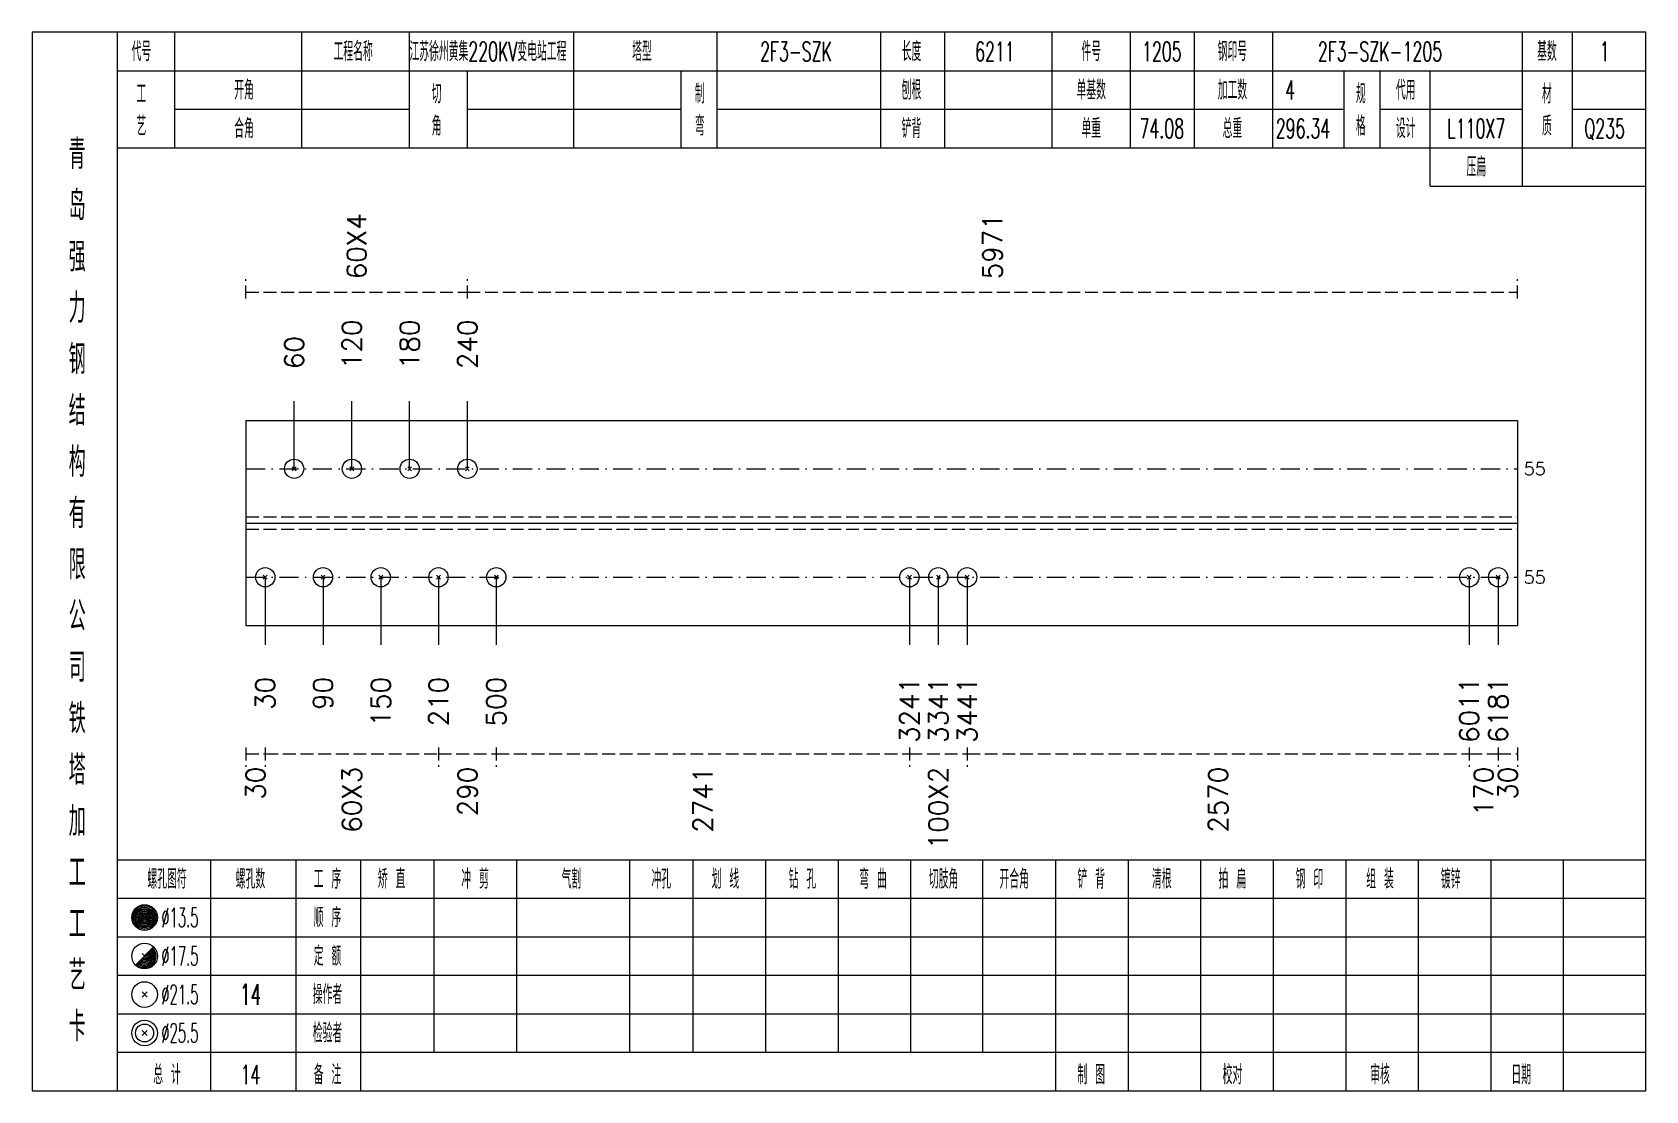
# Model space of a CAD drawing. Extents: x 0 to 4623, y -1159 to 4890.
# Drawn here: x 2802.6 to 3054, y 675 to 840 of the extents above; entities that cross this region are included whole.
import ezdxf
from ezdxf.enums import TextEntityAlignment as Align

# ---------------------------------------------------------------- set-up
doc = ezdxf.new("R2010")
doc.units = 0
doc.header["$MEASUREMENT"] = 0
doc.linetypes.add('一点画线', pattern=[5.2, 3, -1, 0.2, -1])
doc.linetypes.add('虚线', pattern=[2.75, 2, -0.75])
doc.layers.get('0').update_dxf_attribs({"linetype": 'CONTINUOUS', "lineweight": 25})
for name, color, linetype, lineweight in [('1', 7, 'CONTINUOUS', 25), ('4', 7, 'CONTINUOUS', 25), ('5', 7, 'CONTINUOUS', 25)]:
    doc.layers.add(name, color=color, linetype=linetype, lineweight=lineweight)
doc.styles.get("Standard").update_dxf_attribs({"font": 'simplex.shx', "width": 0.7, "height": 3, "bigfont": 'gbhzfs.shx'})

msp = doc.modelspace()

# ---------------------------------------------------------------- texts
at = {"color": 8, "linetype": 'Continuous', "lineweight": 9}
for s, p in [('60X4', (2853.15, 801.5)), ('5971', (2952.2, 801.5))]:
    msp.add_text(s, height=3, rotation=90, dxfattribs=at).set_placement(p, align=Align.MIDDLE_LEFT)
at = {"color": 7, "linetype": 'Continuous', "lineweight": 13}
for s, p in [('120', (2852.4, 787.5)), ('180', (2861.4, 787.5)), ('240', (2870.4, 787.5)), ('60', (2843.4, 787.5))]:
    msp.add_text(s, height=3, rotation=90, dxfattribs=at).set_placement(p, align=Align.MIDDLE_LEFT)
for p in [(3035, 771.955), (3035, 755.045)]:
    msp.add_text('55', height=2, dxfattribs=at).set_placement(p, align=Align.MIDDLE_LEFT)
at = {"color": 8, "linetype": 'Continuous', "lineweight": 9}
for s, p in [('30', (2837.4, 725.5)), ('60X3', (2852.4, 725.5)), ('290', (2870.4, 725.5)), ('2741', (2907.086, 725.5)), ('100X2', (2943.772, 725.5)), ('2570', (2987.386, 725.5)), ('170', (3028.75, 725.5)), ('30', (3032.5, 725.5))]:
    msp.add_text(s, height=3, rotation=90, dxfattribs=at).set_placement(p, align=Align.MIDDLE_RIGHT)
at = {"layer": '1', "color": 7, "linetype": 'Continuous', "lineweight": 13}
for s, p in [('30', (2838.9, 739.5)), ('90', (2847.9, 739.5)), ('150', (2856.9, 739.5)), ('210', (2865.9, 739.5)), ('500', (2874.9, 739.5)), ('3241', (2939.272, 739.5)), ('3341', (2943.772, 739.5)), ('3441', (2948.272, 739.5)), ('6011', (3026.5, 739.5)), ('6181', (3031, 739.5))]:
    msp.add_text(s, height=3, rotation=90, dxfattribs=at).set_placement(p, align=Align.MIDDLE_RIGHT)
at = {"layer": '4', "color": 1, "linetype": 'Continuous', "lineweight": 13}
for s, height, width, p in [('代号', 3, 0.6, (2819.6, 837)), ('工程名称', 3, 0.6, (2852.6, 837)), ('江苏徐州黄集220KV变电站工程', 3, 0.6, (2873.6, 837)), ('塔型', 3, 0.6, (2897.6, 837)), ('2F3-SZK', 3, 0.6, (2921.6, 837)), ('长度', 3, 0.6, (2939.6, 837)), ('6211', 3, 0.6, (2952.6, 837)), ('件号', 3, 0.6, (2967.6, 837)), ('1205', 3, 0.6, (2978.6, 837)), ('钢印号', 3, 0.6, (2989.6, 837)), ('2F3-SZK-1205', 3, 0.6, (3012.6, 837)), ('基数', 3, 0.6, (3038.6, 837)), ('1', 3, 0.6, (3047.6, 837)), ('开角', 3, 0.6, (2835.6, 831)), ('制', 3, 0.6, (2906.6, 830.4)), ('刨根', 3, 0.6, (2939.6, 831)), ('单基数', 3, 0.6, (2967.6, 831)), ('加工数', 3, 0.6, (2989.6, 831)), ('4', 3, 0.6, (2998.6, 831)), ('规', 3, 0.6, (3009.6, 830.4)), ('代用', 3, 0.6, (3016.6, 831)), ('材', 3, 0.6, (3038.6, 830.4)), ('工', 3, 0.6, (2819.6, 830.4)), ('切', 3, 0.6, (2865.6, 830.4)), ('艺', 3, 0.6, (2819.6, 825.4)), ('角', 3, 0.6, (2865.6, 825.4)), ('弯', 3, 0.6, (2906.6, 825.4)), ('格', 3, 0.6, (3009.6, 825.4)), ('质', 3, 0.6, (3038.6, 825.4)), ('合角', 3, 0.6, (2835.6, 825)), ('铲背', 3, 0.6, (2939.6, 825)), ('单重', 3, 0.6, (2967.6, 825)), ('74.08', 3, 0.6, (2978.6, 825)), ('总重', 3, 0.6, (2989.6, 825)), ('296.34', 3, 0.6, (3000.6, 825)), ('设计', 3, 0.6, (3016.6, 825)), ('L110X7', 3, 0.6, (3027.6, 825)), ('Q235', 3, 0.6, (3047.6, 825)), ('青', 4.6, 0.8, (2809.6, 821)), ('压扁', 3, 0.6, (3027.6, 819)), ('岛', 4.6, 0.8, (2809.6, 813)), ('强', 4.6, 0.8, (2809.6, 805)), ('力', 4.6, 0.8, (2809.6, 797)), ('钢', 4.6, 0.8, (2809.6, 789)), ('结', 4.6, 0.8, (2809.6, 781)), ('构', 4.6, 0.8, (2809.6, 773)), ('有', 4.6, 0.8, (2809.6, 765)), ('限', 4.6, 0.8, (2809.6, 757)), ('公', 4.6, 0.8, (2809.6, 749)), ('司', 4.6, 0.8, (2809.6, 741)), ('铁', 4.6, 0.8, (2809.6, 733)), ('塔', 4.6, 0.8, (2809.6, 725)), ('加', 4.6, 0.8, (2809.6, 717)), ('工', 4.6, 0.8, (2809.6, 709)), ('螺孔图符', 3, 0.6, (2823.6, 708)), ('螺孔数', 3, 0.6, (2836.6, 708)), ('工 序', 3, 0.6, (2848.6, 708)), ('矫 直', 3, 0.6, (2858.6, 708)), ('冲 剪', 3, 0.6, (2871.6, 708)), ('气割', 3, 0.6, (2886.6, 708)), ('冲孔', 3, 0.6, (2900.6, 708)), ('划 线', 3, 0.6, (2910.6, 708)), ('钻 孔', 3, 0.6, (2922.6, 708)), ('弯 曲', 3, 0.6, (2933.6, 708)), ('切肢角', 3, 0.6, (2944.6, 708)), ('开合角', 3, 0.6, (2955.6, 708)), ('铲 背', 3, 0.6, (2967.6, 708)), ('清根', 3, 0.6, (2978.6, 708)), ('拍 扁', 3, 0.6, (2989.6, 708)), ('钢 印', 3, 0.6, (3001.6, 708)), ('组 装', 3, 0.6, (3012.6, 708)), ('镀锌', 3, 0.6, (3023.6, 708)), ('工', 4.6, 0.8, (2809.6, 701)), ('%%C13.5', 3, 0.5, (2825.6, 702)), ('顺 序', 3, 0.6, (2848.6, 702)), ('%%C17.5', 3, 0.5, (2825.6, 696)), ('定 额', 3, 0.6, (2848.6, 696)), ('艺', 4.6, 0.8, (2809.6, 693)), ('%%C21.5', 3, 0.5, (2825.6, 690)), ('14', 3.2, 0.6, (2836.6, 690)), ('操作者', 3, 0.6, (2848.6, 690)), ('卡', 4.6, 0.8, (2809.6, 685)), ('%%C25.5', 3, 0.5, (2825.6, 684)), ('检验者', 3, 0.6, (2848.6, 684)), ('总 计', 3, 0.6, (2823.6, 677.5)), ('14', 3, 0.6, (2836.6, 677.5)), ('备 注', 3, 0.6, (2848.6, 677.5)), ('制 图', 3, 0.6, (2967.6, 677.5)), ('校对', 3, 0.6, (2989.6, 677.5)), ('审核', 3, 0.6, (3012.6, 677.5)), ('日期', 3, 0.6, (3034.6, 677.5))]:
    msp.add_text(s, height=height, dxfattribs=dict(at, width=width)).set_placement(p, align=Align.MIDDLE_CENTER)

# ---------------------------------------------------------------- blocks, each defined once
blk = doc.blocks.new('孔21.5')
at = {"layer": '5', "color": 7, "linetype": 'Continuous', "lineweight": 13}
for p, q in [((-0.2, -0.2), (0.2, 0.2)), ((-0.2, 0.2), (0.2, -0.2))]:
    blk.add_line(p, q, dxfattribs=at)
blk.add_circle((0, 0), 1, dxfattribs=at)

# ---------------------------------------------------------------- linework, layer by layer
at = {"color": 8, "linetype": '虚线', "lineweight": 9}
for p, q in [((2835.9, 798.5), (2835.9, 801.5)), ((2835.9, 799.5), (2870.4, 799.5)), ((2870.4, 798.5), (2870.4, 801.5)), ((2870.4, 798.5), (2870.4, 801.5)), ((2870.4, 799.5), (3034, 799.5)), ((3034, 798.5), (3034, 801.5)), ((2835.9, 728.5), (2835.9, 725.5)), ((2835.9, 727.5), (2838.9, 727.5)), ((2838.9, 728.5), (2838.9, 725.5)), ((2838.9, 728.5), (2838.9, 725.5)), ((2838.9, 727.5), (2865.9, 727.5)), ((2865.9, 728.5), (2865.9, 725.5)), ((2865.9, 728.5), (2865.9, 725.5)), ((2865.9, 727.5), (2874.9, 727.5)), ((2874.9, 728.5), (2874.9, 725.5)), ((2874.9, 728.5), (2874.9, 725.5)), ((2874.9, 727.5), (2939.272, 727.5)), ((2939.272, 728.5), (2939.272, 725.5)), ((2939.272, 728.5), (2939.272, 725.5)), ((2939.272, 727.5), (2948.272, 727.5)), ((2948.272, 728.5), (2948.272, 725.5)), ((2948.272, 728.5), (2948.272, 725.5)), ((2948.272, 727.5), (3026.5, 727.5)), ((3026.5, 728.5), (3026.5, 725.5)), ((3026.5, 728.5), (3026.5, 725.5)), ((3026.5, 727.5), (3031, 727.5)), ((3031, 728.5), (3031, 725.5)), ((3031, 728.5), (3031, 725.5)), ((3031, 727.5), (3034, 727.5)), ((3034, 728.5), (3034, 725.5))]:
    msp.add_line(p, q, dxfattribs=at)
at = {"color": 7, "linetype": 'Continuous', "lineweight": 13}
for p, q in [((2843.4, 771.955), (2843.4, 782.5)), ((2852.4, 771.955), (2852.4, 782.5)), ((2861.4, 771.955), (2861.4, 782.5)), ((2870.4, 771.955), (2870.4, 782.5)), ((2838.9, 755.045), (2838.9, 744.5)), ((2847.9, 755.045), (2847.9, 744.5)), ((2856.9, 755.045), (2856.9, 744.5)), ((2865.9, 755.045), (2865.9, 744.5)), ((2874.9, 755.045), (2874.9, 744.5)), ((2939.272, 755.045), (2939.272, 744.5)), ((2943.772, 755.045), (2943.772, 744.5)), ((2948.272, 755.045), (2948.272, 744.5)), ((3026.5, 755.045), (3026.5, 744.5)), ((3031, 755.045), (3031, 744.5))]:
    msp.add_line(p, q, dxfattribs=at)
at = {"color": 7, "linetype": 'Continuous', "lineweight": 18}
for p, q in [((2835.9, 779.455), (2835.9, 747.545)), ((2835.9, 779.455), (3034, 779.455)), ((3034, 779.455), (3034, 747.545)), ((2835.9, 763.5), (3034, 763.5))]:
    msp.add_line(p, q, dxfattribs=at)
at = {"color": 3, "linetype": '一点画线', "lineweight": 13}
for p, q in [((2835.9, 771.955), (3034, 771.955)), ((2835.9, 755.045), (3034, 755.045))]:
    msp.add_line(p, q, dxfattribs=at)
at = {"color": 1, "linetype": '虚线', "lineweight": 18}
for p, q in [((2835.9, 764.455), (3034, 764.455)), ((2835.9, 762.545), (3034, 762.545))]:
    msp.add_line(p, q, dxfattribs=at)
at = {"layer": '1', "color": 7, "linetype": 'Continuous', "lineweight": 18}
msp.add_line((2835.9, 747.545), (3034, 747.545), dxfattribs=at)
at = {"layer": '4', "color": 1, "linetype": 'Continuous', "lineweight": 18}
for p, q in [((2815.9, 675), (2815.9, 840)), ((2824.8, 822), (2824.8, 840)), ((2844.6, 822), (2844.6, 840)), ((2861.4, 822), (2861.4, 840)), ((2887, 822), (2887, 840)), ((2909.3, 822), (2909.3, 840)), ((2934.8, 822), (2934.8, 840)), ((2944.8, 822), (2944.8, 840)), ((2961.5, 822), (2961.5, 840)), ((2973.7, 822), (2973.7, 840)), ((2983.7, 822), (2983.7, 840)), ((2995.9, 822), (2995.9, 840)), ((3034.8, 816), (3034.8, 840)), ((3042.6, 822), (3042.6, 840)), ((2815.9, 834), (3054, 834)), ((2870.4, 822), (2870.4, 834)), ((2903.7, 822), (2903.7, 834)), ((3007, 822), (3007, 834)), ((3012.6, 822), (3012.6, 834)), ((3020.4, 816), (3020.4, 834)), ((2824.8, 828), (2861.4, 828)), ((2870.4, 828), (2903.7, 828)), ((2909.3, 828), (3007, 828)), ((3012.6, 828), (3034.8, 828)), ((3042.6, 828), (3054, 828)), ((2815.9, 822), (3054, 822)), ((3020.4, 816), (3054, 816)), ((2815.9, 711), (3054, 711)), ((2830.4, 675), (2830.4, 711)), ((2843.7, 675), (2843.7, 711)), ((2853.8, 675), (2853.8, 711)), ((2865.2, 681), (2865.2, 711)), ((2878.1, 681), (2878.1, 711)), ((2895.7, 681), (2895.7, 711)), ((2905.6, 681), (2905.6, 711)), ((2916.9, 681), (2916.9, 711)), ((2928.2, 681), (2928.2, 711)), ((2939.5, 681), (2939.5, 711)), ((2950.7, 681), (2950.7, 711)), ((2962.1, 681), (2962.1, 711)), ((2973.4, 681), (2973.4, 711)), ((2984.7, 681), (2984.7, 711)), ((2996, 681), (2996, 711)), ((3007.3, 681), (3007.3, 711)), ((3018.6, 681), (3018.6, 711)), ((3029.9, 681), (3029.9, 711)), ((3041.2, 681), (3041.2, 711)), ((2815.9, 705), (3054, 705)), ((2815.9, 699), (3054, 699)), ((2815.9, 693), (3054, 693)), ((2815.9, 687), (3054, 687)), ((2815.9, 681), (3054, 681)), ((2962.1, 675), (2962.1, 681)), ((2973.4, 675), (2973.4, 681)), ((2984.7, 675), (2984.7, 681)), ((2996, 675), (2996, 681)), ((3007.3, 675), (3007.3, 681)), ((3018.6, 675), (3018.6, 681)), ((3029.9, 675), (3029.9, 681)), ((3041.2, 675), (3041.2, 681))]:
    msp.add_line(p, q, dxfattribs=at)
at = {"layer": '4', "color": 7, "linetype": 'Continuous', "lineweight": 13}
for p, q in [((2819.9, 701.8), (2820.3, 702.2)), ((2820.3, 701.8), (2819.9, 702.2)), ((2818.686, 694.586), (2821.514, 697.414)), ((2819.7, 696.4), (2820.5, 695.6)), ((2819.7, 689.6), (2820.5, 690.4)), ((2819.7, 690.4), (2820.5, 689.6)), ((2819.7, 683.6), (2820.5, 684.4)), ((2819.7, 684.4), (2820.5, 683.6))]:
    msp.add_line(p, q, dxfattribs=at)
at = {"layer": '4', "color": 1, "linetype": 'Continuous', "lineweight": 18}
msp.add_lwpolyline([(2802.6, 840), (2802.6, 675), (3054, 675), (3054, 840)], close=True, dxfattribs=at)
at = {"layer": '4', "color": 7, "linetype": 'Continuous', "lineweight": 13}
for centre, radius in [((2820.1, 702), 2), ((2820.1, 702), 1.8), ((2820.1, 702), 1.6), ((2820.1, 702), 1.4), ((2820.1, 702), 1.2), ((2820.1, 702), 1), ((2820.1, 702), 0.8), ((2820.1, 702), 0.6), ((2820.1, 702), 0.4), ((2820.1, 702), 0.2), ((2820.1, 696), 2), ((2820.1, 690), 2), ((2820.1, 684), 2), ((2820.1, 684), 1.4)]:
    msp.add_circle(centre, radius, dxfattribs=at)
for radius in [1.8, 1.6, 1.4, 1.2, 1, 0.8, 0.6, 0.4, 0.2]:
    msp.add_arc((2820.1, 696), radius, 225, 45, dxfattribs=at)

# ---------------------------------------------------------------- block references
at = {"color": 7, "linetype": 'Continuous', "lineweight": 13, "xscale": 1.5, "yscale": 1.5, "zscale": 1.5}
for p in [(2843.4, 771.955), (2852.4, 771.955), (2861.4, 771.955), (2870.4, 771.955)]:
    msp.add_blockref('孔21.5', p, dxfattribs=at)
at = {"layer": '1', "color": 7, "linetype": 'Continuous', "lineweight": 13, "xscale": 1.5, "yscale": 1.5, "zscale": 1.5}
for p in [(2838.9, 755.045), (2847.9, 755.045), (2856.9, 755.045), (2865.9, 755.045), (2874.9, 755.045), (2939.272, 755.045), (2943.772, 755.045), (2948.272, 755.045), (3026.5, 755.045), (3031, 755.045)]:
    msp.add_blockref('孔21.5', p, dxfattribs=at)

msp.set_redraw_order([(e.dxf.handle, doc.entitydb.next_handle()) for e in msp.query("TEXT MTEXT ATTDEF DIMENSION ARC_DIMENSION")])  # texts and dimensions are drawn at this point

doc.saveas('drawing.dxf')
